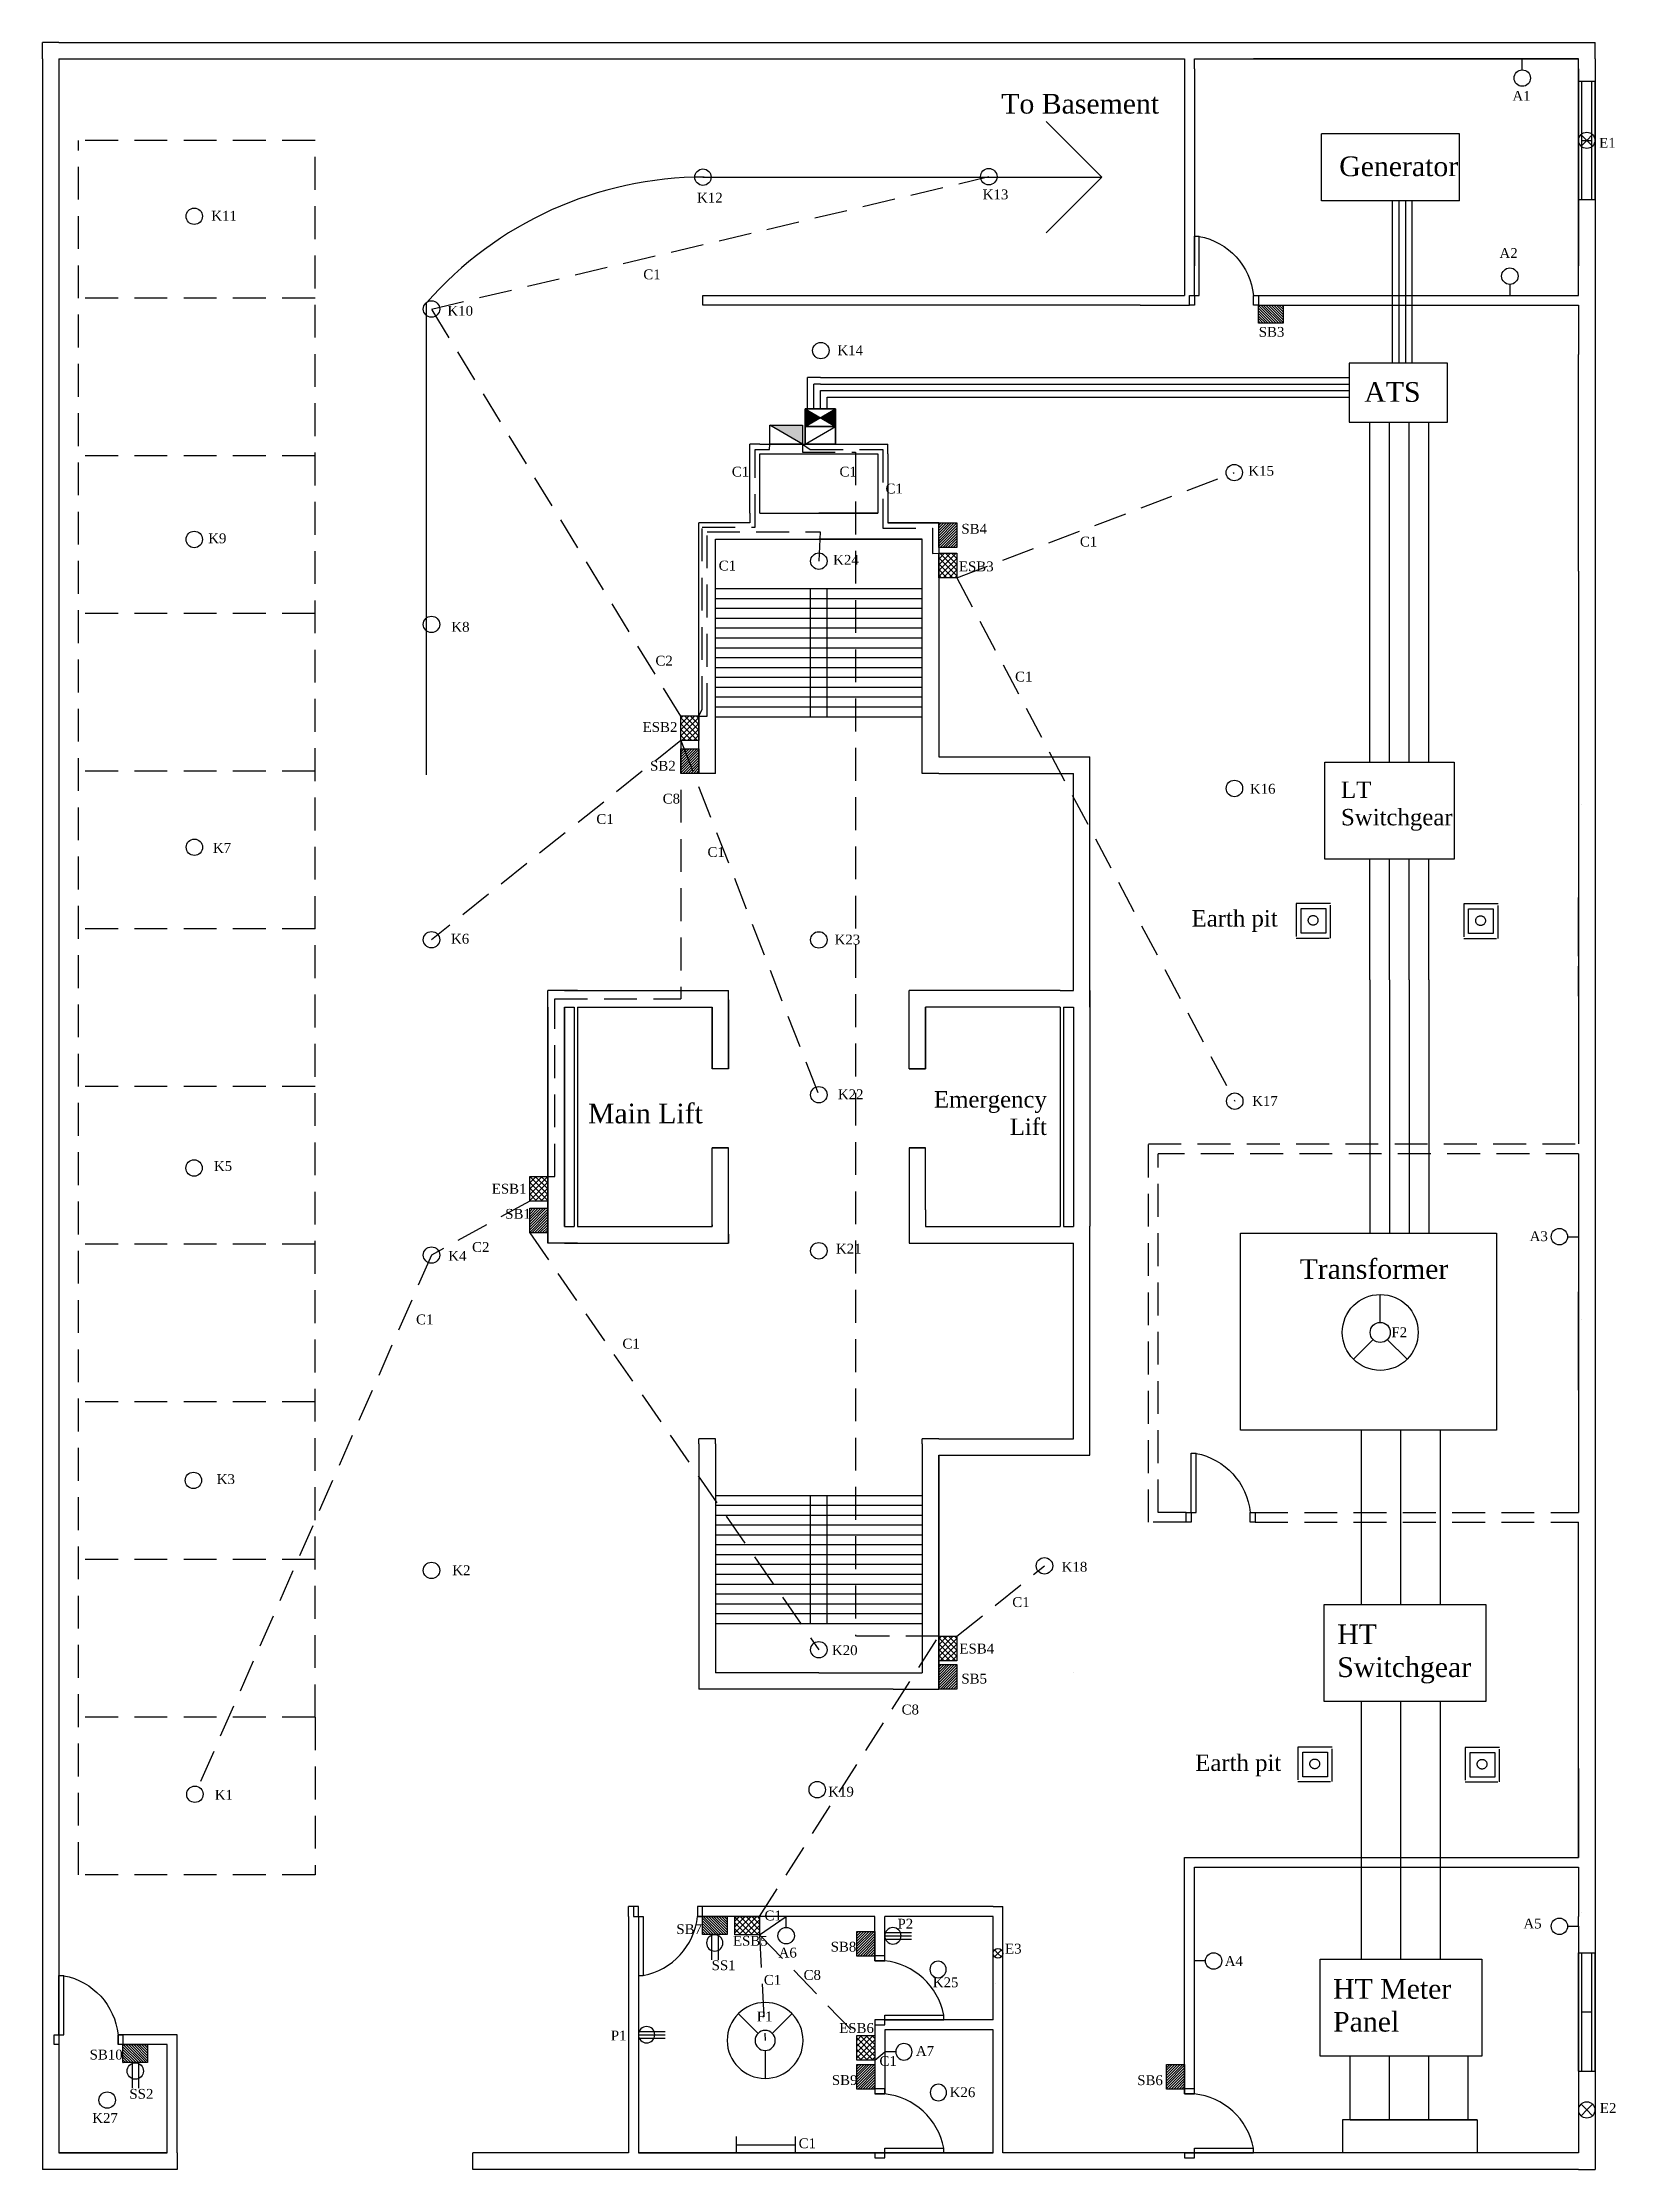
# Model space of a CAD drawing. Header units: inches. Extents: x 217 to 2985, y -231 to 1064.
# Drawn here: x 217 to 1175, y -231 to 1064 of the extents above; entities that cross this region are included whole.
import ezdxf

# ---------------------------------------------------------------- set-up
doc = ezdxf.new("R2010")
doc.units = ezdxf.units.IN
doc.header["$LTSCALE"] = 80
doc.header["$MEASUREMENT"] = 0
doc.linetypes.add('HIDDEN', pattern=[0.375, 0.25, -0.125])
for name, color, linetype in [('Basement', 18, 'Continuous'), ('Basement Fittings', 18, 'Continuous'), ('Doors', 210, 'Continuous'), ('Earth pit', 102, 'HIDDEN'), ('Entire Floor', 18, 'Continuous'), ('Fencing', 18, 'HIDDEN'), ('Fittings', 18, 'Continuous'), ('GF Emergency Conduit', 12, 'HIDDEN'), ('Ground Floor', 18, 'Continuous'), ('Ground Floor Doors and Windows', 18, 'Continuous'), ('Ground Floor Fittings', 18, 'Continuous'), ('Parking Dots', 18, 'HIDDEN'), ('Substation Connection', 212, 'Continuous'), ('Windows', 40, 'Continuous')]:
    doc.layers.add(name, color=color, linetype=linetype)
doc.styles.get("Standard").update_dxf_attribs({"font": 'times.ttf', "height": 24})

msp = doc.modelspace()

# ---------------------------------------------------------------- texts
at = {"layer": 'Entire Floor'}
for s, insert, char_height, width, attachment_point in [('Main Lift', (548.9, 417.9), 12, 100.716, 1), ('Emergency\\P      Lift', (828.4, 425.5), 10, 87.287, 3)]:
    msp.add_mtext(s, dxfattribs=dict(at, insert=insert, char_height=char_height, width=width, attachment_point=attachment_point))
at = {"layer": 'Fittings', "char_height": 6, "attachment_point": 1}
for s, insert, width in [('SB4', (776.3, 770.9), 52.855), ('SB5', (776.3, 70.8), 41.884), ('SB7', (602.7, -81.7), 41.884), ('SB8', (696.7, -92.4), 41.884), ('SB10', (245.4, -158.1), 41.884), ('SB9', (697.4, -173.6), 41.884), ('SB6', (883.4, -173.7), 41.884)]:
    msp.add_mtext(s, dxfattribs=dict(at, insert=insert, width=width))
at = {"layer": 'GF Emergency Conduit', "char_height": 6, "attachment_point": 1}
for s, insert, width in [('C1', (582.6, 925.8), 40.102), ('C1', (636.5, 805.7), 30.701), ('C1', (702.1, 805.7), 30.701), ('C1', (730.1, 795.4), 30.701), ('C1', (848.5, 763.1), 40.102), ('C1', (628.5, 748.5), 40.102), ('C2', (590, 690.6), 40.102), ('C1', (809, 680.9), 40.102), ('C8', (594.4, 606.6), 30.701), ('C1', (554, 594.2), 40.102), ('C1', (621.7, 574.1), 30.701), ('C2', (478.3, 333.6), 40.102), ('C1', (444.2, 289.5), 40.102), ('C1', (569.9, 274.8), 40.102), ('C1', (807.3, 117.4), 40.102), ('C8', (739.9, 52), 30.701), ('C1', (656.4, -73.4), 40.102), ('C1', (656, -112.6), 40.102), ('C8', (680.2, -109.6), 30.701), ('C1', (726.4, -162), 40.102)]:
    msp.add_mtext(s, dxfattribs=dict(at, insert=insert, width=width))
at = {"layer": 'Ground Floor', "insert": (800.6, 1032.7), "char_height": 12, "width": 144.505, "attachment_point": 1}
msp.add_mtext('To Basement', dxfattribs=at)
at = {"layer": 'Ground Floor Fittings', "char_height": 6, "attachment_point": 1}
for s, insert, width in [('A1', (1111.9, 1034.5), 48.113), ('E1', (1164.7, 1005.9), 48.113), ('K12', (615.3, 972.5), 37.8), ('K13', (789.3, 974.5), 37.8), ('K11', (319.5, 961.5), 37.8), ('A2', (1104, 938.8), 48.113), ('K10', (463.3, 903.6), 37.8), ('SB3', (957.4, 890.8), 33.195), ('K14', (700.8, 879.6), 37.8), ('K15', (951.1, 806.2), 37.8), ('K9', (317.6, 765.1), 37.8), ('K24', (698.2, 752), 37.8), ('ESB3', (774.8, 748), 37.802), ('K8', (465.7, 711.2), 37.8), ('ESB2', (582.2, 650.2), 37.802), ('SB2', (586.7, 626.6), 37.802), ('K16', (952, 612.6), 37.8), ('K7', (320.5, 576.6), 37.8), ('K6', (465.5, 521.3), 37.8), ('K23', (699.1, 520.8), 37.8), ('K22', (701.1, 426.6), 37.8), ('K17', (953.4, 422.5), 37.8), ('K5', (321.1, 382.9), 37.8), ('ESB1', (490.3, 369.1), 31.609), ('SB1', (498.5, 353.8), 31.609), ('A3', (1122.4, 340.2), 48.113), ('K4', (463.8, 328.2), 37.8), ('K21', (699.9, 332.6), 37.8), ('F2', (1038.2, 281.7), 48.113), ('K3', (322.8, 192.3), 37.8), ('K2', (466.3, 136.8), 37.8), ('K18', (837.4, 138.9), 37.8), ('K20', (697.5, 88.1), 37.8), ('ESB4', (775.1, 89.1), 37.802), ('K1', (321.6, 0.1), 37.8), ('K19', (695.2, 2), 37.8), ('ESB5', (637.2, -88.8), 37.802), ('P2', (737.4, -78.4), 19.307), ('A5', (1118.6, -78.3), 48.113), ('A6', (665, -96), 48.113), ('E3', (802.9, -93.6), 21.718), ('A4', (936.7, -101.1), 48.113), ('SS1', (624.2, -103.7), 53.352), ('K25', (758.9, -114.1), 37.8), ('F1', (651.7, -134.9), 48.113), ('ESB6', (701.9, -141.9), 37.802), ('P1', (562.8, -146.5), 19.307), ('A7', (748.6, -155.9), 48.113), ('K26', (769.2, -181), 37.8), ('SS2', (269.6, -182), 53.352), ('E2', (1165.1, -190.6), 48.113), ('K27', (247, -196.7), 37.8), ('C1', (677.2, -212.1), 43.144)]:
    msp.add_mtext(s, dxfattribs=dict(at, insert=insert, width=width))
at = {"layer": 'Substation Connection', "attachment_point": 1}
for s, insert, char_height, width in [('Generator', (1006.4, 994.6), 12, 61.322), ('ATS', (1021.7, 857.2), 12, 35.702), ('LT^JSwitchgear', (1007.5, 614), 10, 60.104), ('Transformer', (982.3, 323.2), 12, 114.05), ('HT\\PSwitchgear', (1005.2, 100.8), 12, 90.518), ('HT Meter\\PPanel', (1002.7, -115.1), 12, 90.518)]:
    msp.add_mtext(s, dxfattribs=dict(at, insert=insert, char_height=char_height, width=width))
at = {"layer": 'Substation Connection', "color": 112, "char_height": 10, "width": 60.104, "attachment_point": 1}
for insert in [(916.5, 535.7), (918.7, 21.6)]:
    msp.add_mtext('Earth pit', dxfattribs=dict(at, insert=insert))

# ---------------------------------------------------------------- blocks, each defined once
blk = doc.blocks.new('Ceiling Light')
at = {"layer": 'Fittings'}
blk.add_circle((0, 0), 5, dxfattribs=at)
blk = doc.blocks.new('Door')
at = {"layer": 'Doors'}
for p, q in [((-6, 6), (-6, 42)), ((-3, 42), (-6, 42)), ((-3, 6), (-3, 42)), ((-3, 6), (-6, 6))]:
    blk.add_line(p, q, dxfattribs=at)
for points in [[(-42, 0), (-39, 0), (-39, 6), (-42, 6)], [(-3, 0), (0, 0), (0, 6), (-3, 6)]]:
    blk.add_lwpolyline(points, close=True, dxfattribs=at)
blk.add_arc((1.8, 1.7), 41, 100.959, 174.023, dxfattribs=at)
blk = doc.blocks.new('mirrored door')
at = {"layer": 'Doors', "xscale": -1}
blk.add_blockref('Door', (-42, 0), dxfattribs=at)
blk = doc.blocks.new('Large Window')
at = {"layer": 'Windows'}
for p, q in [((0, 10), (72, 10)), ((0, 10), (0, 0)), ((0, 8), (72, 8)), ((0, 2), (72, 2)), ((0, 0), (72, 0)), ((36, 8), (36, 2)), ((72, 10), (72, 0))]:
    blk.add_line(p, q, dxfattribs=at)
blk = doc.blocks.new('Scaled Window')
at = {"layer": 'Windows'}
blk.add_blockref('Large Window', (0, 0), dxfattribs=at)
blk = doc.blocks.new('Wall Light')
at = {"layer": 'Fittings'}
blk.add_line((-6.7, 0), (0, 0), dxfattribs=at)
blk.add_circle((-11.7, 0), 5, dxfattribs=at)
blk = doc.blocks.new('Fan')
at = {"layer": 'Fittings'}
for p, q in [((0, 6.1), (0, 23.1)), ((-4.3, -4.3), (-16.3, -16.3)), ((4.3, -4.3), (16.3, -16.3))]:
    blk.add_line(p, q, dxfattribs=at)
for radius in [23.1, 6.12]:
    blk.add_circle((0, 0), radius, dxfattribs=at)
blk = doc.blocks.new('3 pin socket')
at = {"layer": 'Fittings'}
for p, q in [((-0.4, 2), (-16.4, 2)), ((0, 0), (-16.4, 0)), ((-0.4, -2), (-16.4, -2))]:
    blk.add_line(p, q, dxfattribs=at)
blk.add_circle((-5, 0), 5, dxfattribs=at)
blk = doc.blocks.new('2 pin socket')
at = {"layer": 'Fittings'}
for p, q in [((0.4, 2), (15.4, 2)), ((0.4, -2), (15.4, -2))]:
    blk.add_line(p, q, dxfattribs=at)
blk.add_circle((5, 0), 5, dxfattribs=at)
blk = doc.blocks.new('Tube Light')
at = {"layer": 'Fittings'}
for p, q in [((0, 0), (-10, 0)), ((-5, 0), (-5, -36)), ((0, -36), (-10, -36))]:
    blk.add_line(p, q, dxfattribs=at)
blk = doc.blocks.new('SB New')
at = {"layer": 'Fittings'}
blk.add_lwpolyline([(0, 15), (11, 15), (11, 0), (0, 0)], close=True, dxfattribs=at)
blk = doc.blocks.new('Switch Board New')
at = {"layer": 'Fittings'}
h = blk.add_hatch(dxfattribs=at)
h.set_pattern_fill('ANSI31', color=256, scale=9, style=0)
h.set_pattern_definition([(45, (175.8461, 25.8349), (-0.795495, 0.795495), [])])
h.paths.add_polyline_path([(0, 15), (11, 15), (11, 0), (0, 0)])
blk.add_blockref('SB New', (0, 0), dxfattribs=at)
blk = doc.blocks.new('Emergency Switch Board')
at = {"layer": 'Fittings'}
h = blk.add_hatch(dxfattribs=at)
h.set_pattern_fill('ANSI37', color=256, scale=20, style=0)
h.set_pattern_definition([(45, (255.487, -103.99), (-1.767767, 1.767767), []), (135, (255.487, -103.99), (-1.767767, -1.767767), [])])
h.paths.add_polyline_path([(0, 15), (11, 15), (11, 0), (0, 0)])
blk.add_lwpolyline([(0, 15), (11, 15), (11, 0), (0, 0)], close=True, dxfattribs=at)
blk = doc.blocks.new('earth_pit')
at = {"layer": 'Earth pit'}
for p, q in [((7.7, 10.2), (-10.3, 10.2)), ((-10.3, 10.2), (-10.3, -10.8)), ((-7.3, 7.2), (7.7, 7.2)), ((-7.3, -7.8), (-7.3, 7.2)), ((10.7, 10.2), (7.7, 10.2)), ((7.7, 7.2), (7.7, -7.8)), ((10.7, -10.8), (10.7, 10.2)), ((-10.3, -10.8), (10.7, -10.8)), ((7.7, -7.8), (-7.3, -7.8))]:
    blk.add_line(p, q, dxfattribs=at)
blk.add_circle((0, 0), 2.96, dxfattribs=at)

# ---------------------------------------------------------------- hatches: boundary and pattern name
at = {"layer": 'Fittings'}
msp.add_hatch(color=256, dxfattribs=at).paths.add_polyline_path([(679.5, 831), (659.7, 831), (679.5, 819.5)])
at = {"layer": 'Ground Floor Fittings'}
for points in [[(690.5, 835.6), (681.2, 841), (681.2, 830.2)], [(699.7, 841), (690.5, 835.6), (699.7, 830.2)]]:
    msp.add_hatch(color=256, dxfattribs=at).paths.add_polyline_path(points)

# ---------------------------------------------------------------- linework, layer by layer
at = {"layer": 'Basement'}
msp.add_line((573.6, -77), (573.6, -221), dxfattribs=at)
at = {"layer": 'Basement Fittings'}
for p, q in [((930.2, 1054), (1152.2, 1054)), ((1152.2, 910), (1152.2, 1054)), ((1152.2, 742), (1152.2, 874)), ((647.5, 771.5), (616.5, 771.5)), ((616.5, 761.5), (616.5, 771.5)), ((762.5, 761.5), (762.5, 771.5)), ((762.5, 761.5), (762.5, 629)), ((762.5, 629), (854.5, 629)), ((854.5, 619), (854.5, 629)), ((762.5, 619), (844.5, 619)), ((762.5, 213.9), (844.5, 213.9)), ((762.5, 203.9), (844.5, 203.9)), ((844.5, 203.9), (854.5, 203.9)), ((616.5, 71.4), (616.5, 61.4)), ((762.5, 71.4), (762.5, 61.4)), ((734.8, 61.4), (762.5, 61.4)), ((573.6, -77), (573.6, -71)), ((795.6, -71), (801.6, -71)), ((801.6, -77), (801.6, -71)), ((801.6, -146), (801.6, -140))]:
    msp.add_line(p, q, dxfattribs=at)
at = {"layer": 'Entire Floor'}
for p, q in [((542.5, 486.7), (624.5, 486.7)), ((624.5, 486.7), (634.5, 486.7)), ((634.5, 481), (634.5, 486.7)), ((744.5, 439), (744.5, 486.7)), ((754.5, 486.7), (744.5, 486.7)), ((836.5, 486.7), (754.5, 486.7)), ((524.5, 476.7), (524.5, 343)), ((534.5, 476.7), (534.5, 343)), ((534.5, 476.7), (540.5, 476.7)), ((540.5, 476.7), (540.5, 343)), ((542.5, 476.7), (542.5, 343)), ((542.5, 476.7), (624.5, 476.7)), ((836.5, 476.7), (754.5, 476.7)), ((836.5, 476.7), (836.5, 353.2)), ((838.5, 476.7), (844.5, 476.7)), ((838.5, 476.7), (838.5, 353.2)), ((844.5, 476.7), (844.5, 353.2)), ((854.5, 476.7), (854.5, 353.2)), ((624.5, 383.3), (624.5, 391)), ((634.5, 338.4), (634.5, 391)), ((744.5, 391), (744.5, 343.2)), ((754.5, 353.2), (754.5, 343)), ((836.5, 353.2), (836.5, 343)), ((534.5, 343), (540.5, 343)), ((542.5, 343), (624.5, 343)), ((744.5, 343.2), (744.5, 333)), ((754.5, 343), (836.5, 343)), ((854.5, 333), (854.5, 343.2)), ((542.5, 333), (624.5, 333)), ((624.5, 333), (634.5, 333)), ((744.5, 333), (844.5, 333))]:
    msp.add_line(p, q, dxfattribs=at)
at = {"layer": 'Fencing'}
for p, q in [((890.2, 163), (890.2, 393.4)), ((890.2, 393.4), (1152.2, 393.4)), ((896.2, 169), (896.2, 387.4)), ((1152.2, 387.4), (896.2, 387.4)), ((913.2, 169), (896.2, 169)), ((955.2, 169), (1152.2, 169)), ((913.2, 163), (890.2, 163)), ((955.2, 163), (1152.2, 163))]:
    msp.add_line(p, q, dxfattribs=at)
at = {"layer": 'Fittings'}
for p, q in [((679.5, 819.5), (659.6, 831)), ((524.5, 476.7), (524.5, 486.7)), ((542.5, 486.7), (534.5, 486.7)), ((634.5, 439), (634.5, 481)), ((836.5, 486.7), (844.5, 486.7)), ((854.5, 476.7), (854.5, 486.7)), ((624.5, 439), (624.5, 476.7)), ((624.5, 439), (624.5, 476.7)), ((754.5, 439), (754.5, 476.7)), ((634.5, 439), (624.5, 439)), ((754.5, 439), (744.5, 439)), ((624.5, 344.2), (624.5, 391)), ((634.5, 391), (624.5, 391)), ((754.5, 391), (744.5, 391)), ((754.5, 353.2), (754.5, 391)), ((854.5, 353.2), (854.5, 343.2)), ((524.5, 343), (524.5, 333)), ((624.5, 344.2), (624.5, 343)), ((634.5, 338.4), (634.5, 333)), ((542.5, 333), (534.5, 333))]:
    msp.add_line(p, q, dxfattribs=at)
msp.add_lwpolyline([(659.6, 831), (679.5, 831), (679.5, 819.5), (659.6, 819.5)], close=True, dxfattribs=at)
at = {"layer": 'GF Emergency Conduit'}
for p, q in [((453.6, 901.7), (793, 982.3)), ((605.4, 653.9), (453.6, 901.7)), ((650.7, 768.9), (650.7, 816.1)), ((650.7, 816.1), (659.4, 816.1)), ((659.4, 816.1), (659.6, 819.5)), ((679.5, 819.5), (684.3, 816.1)), ((679.5, 819.5), (679.5, 814.5)), ((684.3, 816.1), (728.5, 816.1)), ((728.5, 816.1), (728.5, 768.2)), ((679.5, 814.5), (711.8, 814.5)), ((711.8, 814.5), (711.8, 93.6)), ((773.5, 738.1), (942.5, 802.1)), ((618.5, 658.1), (618.5, 768.9)), ((618.5, 768.9), (650.7, 768.9)), ((621.4, 653.9), (621.4, 766.1)), ((621.4, 766.1), (690.2, 766.1)), ((690.2, 766.1), (689.5, 748.2)), ((728.5, 768.2), (758.8, 768.2)), ((758.8, 768.2), (758.8, 752.9)), ((758.8, 752.9), (762.5, 753.1)), ((773.5, 738.1), (942.8, 419.4)), ((616.4, 653.9), (618.5, 658.1)), ((616.4, 653.9), (621.4, 653.9)), ((605.4, 639), (453.6, 517.7)), ((605.4, 639), (689.5, 422.9)), ((605.4, 639), (605.4, 481.7)), ((528.7, 373.5), (528.7, 481.7)), ((528.7, 481.7), (605.4, 481.7)), ((524.4, 373.5), (528.7, 373.5)), ((513.4, 358.6), (453.6, 325.7)), ((513.4, 339.2), (689.5, 85.4)), ((453.6, 325.7), (309.5, -2.6)), ((773.5, 93.6), (826.9, 136.5)), ((653.4, -77.1), (762.5, 93.6)), ((762.5, 93.6), (711.8, 93.6)), ((653.4, -88.1), (669.6, -77)), ((653.4, -88.1), (656.8, -152.5)), ((653.4, -88.1), (712.6, -149.6)), ((723.6, -164.5), (729.6, -159.4))]:
    msp.add_line(p, q, dxfattribs=at)
at = {"layer": 'Ground Floor'}
for p, q in [((216.7, 1054), (216.7, 1064)), ((226.7, 1064), (216.7, 1064)), ((226.7, 1064), (1152.2, 1064)), ((1152.2, 1064), (1162.2, 1064)), ((1162.2, 1054), (1162.2, 1064)), ((216.7, 1054), (216.7, -221)), ((226.7, 1054), (912.2, 1054)), ((226.7, 1054), (226.7, -149)), ((912.2, 1054), (912.2, 922)), ((918.2, 1048), (918.2, 1054)), ((918.2, 1054), (930.2, 1054)), ((1152.2, 1054), (954.2, 1054)), ((1162.2, 1054), (1162.2, -221)), ((918.2, 1048), (918.2, 928)), ((1152.2, 1048), (1152.2, 1024)), ((1152.2, 1048), (1152.2, 928)), ((861.9, 982), (828, 1015.9)), ((618.9, 982), (861.9, 982)), ((861.9, 982), (828, 948)), ((912.2, 922), (912.2, 910)), ((618.9, 904), (618.9, 910)), ((618.9, 910), (885.2, 910)), ((885.2, 910), (912.2, 910)), ((954.2, 910), (1152.2, 910)), ((450.5, 618), (450.5, 905.4)), ((885.2, 904), (618.9, 904)), ((885.2, 904), (915.2, 904)), ((957.2, 904), (1152.2, 904)), ((1152.2, 904), (1152.2, 874)), ((1152.2, 904), (1152.2, 874)), ((647.5, 813.5), (647.5, 819.5)), ((653.5, 819.5), (647.5, 819.5)), ((653.5, 819.5), (725.5, 819.5)), ((689.5, 819.5), (725.5, 819.5)), ((725.5, 819.5), (731.5, 819.5)), ((731.5, 813.5), (731.5, 819.5)), ((647.5, 777.5), (647.5, 813.5)), ((653.5, 777.5), (653.5, 813.5)), ((653.5, 813.5), (725.5, 813.5)), ((689.5, 813.5), (725.5, 813.5)), ((725.5, 813.5), (725.5, 777.5)), ((731.5, 813.5), (731.5, 777.5)), ((647.5, 777.5), (647.5, 771.5)), ((653.5, 777.5), (725.5, 777.5)), ((725.5, 777.5), (689.5, 777.5)), ((731.5, 777.5), (731.5, 771.5)), ((762.5, 771.5), (731.5, 771.5)), ((731.5, 771.5), (762.5, 771.5)), ((616.5, 619), (616.5, 761.5)), ((626.5, 619), (626.5, 761.5)), ((626.5, 761.5), (752.5, 761.5)), ((752.5, 761.5), (689.5, 761.5)), ((752.5, 619), (752.5, 761.5)), ((1152.2, 742), (1152.2, 681.7)), ((626.5, 731.5), (752.5, 731.5)), ((626.5, 725.5), (752.5, 725.5)), ((684.5, 653.5), (684.5, 731.5)), ((694.5, 653.5), (694.5, 731.5)), ((626.5, 719.5), (752.5, 719.5)), ((626.5, 713.5), (752.5, 713.5)), ((626.5, 707.5), (752.5, 707.5)), ((626.5, 701.5), (752.5, 701.5)), ((626.5, 695.5), (752.5, 695.5)), ((626.5, 689.5), (752.5, 689.5)), ((626.5, 683.5), (752.5, 683.5)), ((626.5, 677.5), (752.5, 677.5)), ((1152.2, 681.7), (1152.2, 675.7)), ((1152.2, 675.7), (1152.2, 507.7)), ((1152.2, 675.7), (1152.2, 507.7)), ((626.5, 671.5), (752.5, 671.5)), ((626.5, 665.5), (752.5, 665.5)), ((626.5, 659.5), (752.5, 659.5)), ((626.5, 653.5), (752.5, 653.5)), ((626.5, 619), (616.5, 619)), ((762.5, 619), (752.5, 619)), ((844.5, 486.7), (844.5, 619)), ((854.5, 486.7), (854.5, 619)), ((1152.2, 507.7), (1152.2, 543.4)), ((1152.2, 507.7), (1152.2, 501.7)), ((1152.2, 483.4), (1152.2, 501.7)), ((1152.2, 501.7), (1152.2, 483.4)), ((534.5, 486.7), (524.5, 486.7)), ((524.5, 333), (524.5, 486.7)), ((534.5, 486.7), (542.5, 486.7)), ((634.5, 481), (634.5, 439)), ((836.5, 486.7), (844.5, 486.7)), ((854.5, 486.7), (854.5, 476.7)), ((1152.2, 483.4), (1152.2, 393.4)), ((534.5, 343), (534.5, 476.7)), ((624.5, 476.7), (624.5, 439)), ((754.5, 476.7), (754.5, 439)), ((744.5, 439), (754.5, 439)), ((624.5, 391), (634.5, 391)), ((744.5, 391), (754.5, 391)), ((754.5, 353.2), (754.5, 391)), ((624.5, 343), (624.5, 383.3)), ((1152.2, 387.4), (1152.2, 169)), ((838.5, 353.2), (838.5, 343)), ((844.5, 353.2), (844.5, 343)), ((854.5, 353.2), (854.5, 343.2)), ((634.5, 333), (634.5, 338.4)), ((838.5, 343), (844.5, 343)), ((534.5, 333), (524.5, 333)), ((534.5, 333), (542.5, 333)), ((844.5, 213.9), (844.5, 333)), ((854.5, 213.9), (854.5, 333)), ((1152.2, 243.4), (1152.2, 303.4)), ((1152.2, 303.4), (1152.2, 243.4)), ((626.5, 213.9), (616.5, 213.9)), ((616.5, 210.7), (616.5, 213.9)), ((616.5, 210.7), (616.5, 71.4)), ((626.5, 210.7), (626.5, 213.9)), ((626.5, 210.7), (626.5, 71.4)), ((762.5, 213.9), (752.5, 213.9)), ((752.5, 210.7), (752.5, 213.9)), ((752.5, 210.7), (752.5, 71.4)), ((854.5, 203.9), (854.5, 213.9)), ((762.5, 203.9), (762.5, 71.4)), ((762.5, 71.4), (762.5, 203.9)), ((626.5, 179.4), (752.5, 179.4)), ((626.5, 173.4), (752.5, 173.4)), ((684.5, 101.4), (684.5, 179.4)), ((694.5, 101.4), (694.5, 179.4)), ((626.5, 167.4), (752.5, 167.4)), ((626.5, 161.4), (752.5, 161.4)), ((626.5, 155.4), (752.5, 155.4)), ((1152.2, 13), (1152.2, 163)), ((626.5, 149.4), (752.5, 149.4)), ((626.5, 143.4), (752.5, 143.4)), ((626.5, 137.4), (752.5, 137.4)), ((626.5, 131.4), (752.5, 131.4)), ((626.5, 125.4), (752.5, 125.4)), ((626.5, 119.4), (752.5, 119.4)), ((626.5, 119.4), (752.5, 119.4)), ((626.5, 119.4), (752.5, 119.4)), ((626.5, 113.4), (752.5, 113.4)), ((626.5, 107.4), (752.5, 107.4)), ((626.5, 101.4), (752.5, 101.4)), ((689.5, 71.4), (626.5, 71.4)), ((689.5, 71.4), (752.5, 71.4)), ((844.5, 71.4), (844.5, 71.4)), ((844.5, 71.4), (844.5, 71.4)), ((844.5, 71.4), (844.5, 71.4)), ((844.5, 71.4), (844.5, 71.4)), ((689.5, 61.4), (616.5, 61.4)), ((734.8, 61.4), (689.5, 61.4)), ((1152.2, -41), (1152.2, 13)), ((1152.2, 13), (1152.2, -41)), ((912.2, -185), (912.2, -41)), ((912.2, -41), (1152.2, -41)), ((918.2, -47), (1152.2, -47)), ((918.2, -185), (918.2, -47)), ((1152.2, -47), (1152.2, -77)), ((579.6, -71), (573.6, -71)), ((573.6, -77), (573.6, -221)), ((579.6, -77), (579.6, -71)), ((579.6, -77), (579.6, -221)), ((795.6, -71), (615.6, -71)), ((615.6, -71), (615.6, -77)), ((723.6, -77), (615.6, -77)), ((723.6, -104), (723.6, -77)), ((795.6, -77), (729.6, -77)), ((729.6, -104), (729.6, -77)), ((795.6, -140), (795.6, -77)), ((795.6, -140), (795.6, -77)), ((801.6, -140), (801.6, -77)), ((1152.2, -83), (1152.2, -77)), ((1152.2, -83), (1152.2, -221)), ((729.6, -104), (723.6, -104)), ((723.6, -140), (723.6, -185)), ((729.6, -140), (723.6, -140)), ((795.6, -140), (729.6, -140)), ((226.7, -155), (226.7, -221)), ((298.7, -149), (262.7, -149)), ((292.7, -155), (262.7, -155)), ((292.7, -221), (292.7, -155)), ((298.7, -221), (298.7, -149)), ((795.6, -146), (729.6, -146)), ((729.6, -146), (729.6, -185)), ((795.6, -221), (795.6, -146)), ((795.6, -221), (795.6, -146)), ((795.6, -221), (795.6, -146)), ((801.6, -221), (801.6, -146)), ((729.6, -185), (723.6, -185)), ((918.2, -185), (912.2, -185)), ((216.7, -221), (216.7, -231)), ((226.7, -231), (216.7, -231)), ((226.7, -221), (292.7, -221)), ((292.7, -221), (226.7, -221)), ((298.7, -231), (226.7, -231)), ((298.7, -221), (298.7, -231)), ((478.7, -231), (478.7, -221)), ((573.6, -221), (478.7, -221)), ((1152.2, -231), (478.7, -231)), ((579.6, -221), (723.6, -221)), ((795.6, -221), (579.6, -221)), ((723.6, -221), (729.6, -221)), ((729.6, -221), (795.6, -221)), ((912.2, -221), (801.6, -221)), ((912.2, -221), (918.2, -221)), ((1032.2, -221), (918.2, -221)), ((1152.2, -221), (918.2, -221)), ((1032.2, -221), (1008.2, -221)), ((1038.2, -221), (1032.2, -221)), ((1152.2, -221), (1038.2, -221)), ((1152.2, -221), (1038.2, -221)), ((1152.2, -221), (1038.2, -221)), ((1152.2, -231), (1162.2, -231)), ((1162.2, -221), (1162.2, -231))]:
    msp.add_line(p, q, dxfattribs=at)
msp.add_arc((619.3, 757.7), 224.3, 89.903, 138.8196, dxfattribs=at)
at = {"layer": 'Ground Floor Fittings'}
for p, q in [((1157.2, 1004.4), (1153.7, 1007.8)), ((1157.2, 1004.4), (1153.7, 1000.9)), ((1157.2, 1004.4), (1160.7, 1007.9)), ((1157.2, 1004.4), (1160.7, 1000.9)), ((1153.7, 996.4), (1153.7, 996.4)), ((681.2, 830.2), (699.7, 841)), ((681.2, 841), (699.7, 830.2)), ((681.2, 819.5), (699.7, 830.2)), ((1153.7, 600.1), (1153.7, 600.1)), ((1153.7, 286.6), (1153.7, 286.6)), ((1153.7, -74.6), (1153.7, -74.6)), ((798.6, -99.5), (796.5, -97.4)), ((798.6, -99.5), (796.5, -101.6)), ((798.6, -99.5), (800.7, -97.4)), ((798.6, -99.5), (800.7, -101.6)), ((797.2, -117.6), (797.2, -117.6)), ((226.7, -149), (226.7, -155)), ((262.7, -149), (262.7, -155)), ((1157.2, -194.8), (1153.7, -191.3)), ((1153.7, -191.3), (1153.7, -191.3)), ((1157.2, -194.8), (1160.7, -191.3)), ((1157.2, -194.8), (1153.7, -198.3)), ((1157.2, -194.8), (1160.7, -198.3))]:
    msp.add_line(p, q, dxfattribs=at)
for points in [[(681.2, 830.2), (681.2, 841), (699.7, 841), (699.7, 830.2)], [(681.2, 819.5), (681.2, 830.2), (699.7, 830.2), (699.7, 819.5)]]:
    msp.add_lwpolyline(points, close=True, dxfattribs=at)
for centre, radius in [((1157.2, 1004.4), 4.95), ((798.6, -99.5), 2.99), ((1157.2, -194.8), 4.95)]:
    msp.add_circle(centre, radius, dxfattribs=at)
at = {"layer": 'Parking Dots'}
for p, q in [((238.7, -51.7), (238.7, 1004.3)), ((382.7, 1004.3), (238.7, 1004.3)), ((382.7, 44.3), (382.7, 1004.3)), ((382.7, 908.3), (238.7, 908.3)), ((382.7, 812.3), (238.7, 812.3)), ((382.7, 716.3), (238.7, 716.3)), ((382.7, 620.3), (238.7, 620.3)), ((382.7, 524.3), (238.7, 524.3)), ((382.7, 428.3), (238.7, 428.3)), ((382.7, 332.3), (238.7, 332.3)), ((382.7, 236.3), (238.7, 236.3)), ((382.7, 140.3), (238.7, 140.3)), ((382.7, 44.3), (238.7, 44.3)), ((382.7, 44.3), (382.7, -51.7)), ((382.7, -51.7), (238.7, -51.7))]:
    msp.add_line(p, q, dxfattribs=at)
at = {"layer": 'Substation Connection'}
for p, q in [((995.6, 967.6), (995.6, 1008.4)), ((1079.6, 1008.4), (995.6, 1008.4)), ((1079.6, 967.6), (1079.6, 1008.4)), ((1079.6, 967.6), (995.6, 967.6)), ((1038.9, 955.4), (1038.9, 967.6)), ((1042.9, 955.4), (1042.9, 967.6)), ((1046.9, 955.4), (1046.9, 967.6)), ((1050.9, 955.4), (1050.9, 967.6)), ((1038.9, 868.8), (1038.9, 955.4)), ((1042.9, 868.8), (1042.9, 955.4)), ((1046.9, 868.8), (1046.9, 955.4)), ((1050.9, 868.8), (1050.9, 955.4)), ((1072.4, 868.8), (1012.4, 868.8)), ((1012.4, 868.8), (1012.4, 832.8)), ((1072.4, 832.8), (1072.4, 868.8)), ((682.5, 852), (682.5, 860)), ((690.5, 860), (682.5, 860)), ((686.5, 852), (686.5, 856)), ((690.5, 856), (686.5, 856)), ((690.5, 860), (876.9, 860)), ((690.5, 856), (876.9, 856)), ((690.5, 856), (876.9, 856)), ((872.9, 860), (1012.4, 860)), ((872.9, 856), (1012.4, 856)), ((876.9, 860), (884.9, 860)), ((876.9, 856), (880.9, 856)), ((682.5, 841), (682.5, 852)), ((686.5, 841), (686.5, 852)), ((690.5, 841), (690.5, 852)), ((690.5, 852), (876.9, 852)), ((694.5, 848), (872.9, 848)), ((694.5, 841), (694.5, 848)), ((872.9, 852), (1012.4, 852)), ((872.9, 848), (1012.4, 848)), ((1012.4, 832.8), (1072.4, 832.8)), ((1025, 665), (1025, 832.8)), ((1037, 665), (1037, 832.8)), ((1049, 665), (1049, 832.8)), ((1061, 665), (1061, 832.8)), ((1025, 625.8), (1025, 665)), ((1037, 625.8), (1037, 665)), ((1049, 625.8), (1049, 665)), ((1061, 625.8), (1061, 665)), ((997.7, 566.7), (997.7, 625.8)), ((997.7, 625.8), (1076.4, 625.8)), ((1076.4, 625.8), (1076.4, 566.7)), ((1076.4, 566.7), (997.7, 566.7)), ((1025, 493.2), (1025, 566.7)), ((1037, 493.2), (1037, 566.7)), ((1049, 493.2), (1049, 566.7)), ((1061, 493.2), (1061, 566.7)), ((1025, 493.2), (1025, 427.4)), ((1037, 493.2), (1037, 427.4)), ((1049, 493.2), (1049, 427.4)), ((1061, 493.2), (1061, 427.4)), ((1025, 427.4), (1025, 339)), ((1037, 427.4), (1037, 339)), ((1049, 427.4), (1049, 339)), ((1061, 427.4), (1061, 339)), ((946.2, 219), (946.2, 339)), ((946.2, 339), (1102.2, 339)), ((1102.2, 339), (1102.2, 219)), ((1102.2, 219), (946.2, 219)), ((1020, 112.9), (1020, 219)), ((1044, 112.9), (1044, 219)), ((1068, 112.9), (1068, 219)), ((997.3, 53.9), (997.3, 112.9)), ((997.3, 112.9), (1095.7, 112.9)), ((1095.7, 112.9), (1095.7, 53.9)), ((1095.7, 53.9), (997.3, 53.9)), ((1020, -103), (1020, 53.9)), ((1044, -103), (1044, 53.9)), ((1068, -103), (1068, 53.9)), ((994.8, -162), (994.8, -103)), ((994.8, -103), (1093.2, -103)), ((1093.2, -103), (1093.2, -162)), ((1093.2, -162), (994.8, -162)), ((1013, -200.9), (1013, -162)), ((1037, -200.9), (1037, -162)), ((1061, -200.9), (1061, -162)), ((1085, -200.9), (1085, -162)), ((1090.4, -200.9), (1008.4, -200.9)), ((1008.4, -200.9), (1008.4, -221)), ((1013, -200.9), (1090.4, -200.9)), ((1090.4, -200.9), (1090.4, -221))]:
    msp.add_line(p, q, dxfattribs=at)
for points in [[(681.2, 830.2), (699.7, 830.2), (699.7, 841), (681.2, 841)], [(681.2, 819.5), (699.7, 819.5), (699.7, 830.2), (681.2, 830.2)]]:
    msp.add_lwpolyline(points, close=True, dxfattribs=at)

# ---------------------------------------------------------------- block references
at = {"layer": 'Earth pit'}
for p in [(990.5, 529.5), (1092.5, 529.3), (991.5, 15.9), (1093.4, 15.7)]:
    msp.add_blockref('earth_pit', p, dxfattribs=at)
at = {"layer": 'Fittings'}
for p in [(762.5, 756.5), (762.5, 61.4)]:
    msp.add_blockref('Switch Board New', p, dxfattribs=at)
for p, rotation in [((618.6, -77), 270), ((912.2, -167.1), 180)]:
    msp.add_blockref('Switch Board New', p, dxfattribs=dict(at, rotation=rotation))
at = {"layer": 'Ground Floor Doors and Windows'}
for name, p, rotation in [('Scaled Window', (1162.2, 968.4), 90), ('Scaled Window', (1162.2, -171.1), 90), ('Door', (723.6, -224), 270), ('Door', (912.2, -224), 270)]:
    msp.add_blockref(name, p, dxfattribs=dict(at, rotation=rotation))
for p in [(957.2, 904), (955.2, 163), (265.7, -155)]:
    msp.add_blockref('mirrored door', p, dxfattribs=at)
at = {"layer": 'Ground Floor Doors and Windows', "xscale": -1}
for p, rotation in [((618.6, -71), 180), ((723.6, -101), 270)]:
    msp.add_blockref('mirrored door', p, dxfattribs=dict(at, rotation=rotation))
at = {"layer": 'Ground Floor Fittings'}
for name, p, rotation in [('Wall Light', (1117.9, 1054), 90), ('Wall Light', (1110.3, 910), 270), ('Switch Board New', (957.2, 904), 270), ('Emergency Switch Board', (653.4, -88.1), 90), ('Wall Light', (669.6, -77), 90), ('Switch Board New', (723.6, -86.1), 180), ('Wall Light', (918.2, -104.1), 180), ('Switch Board New', (265.7, -155), 270), ('2 pin socket', (273.2, -166.1), 270), ('Switch Board New', (723.6, -167.1), 180)]:
    msp.add_blockref(name, p, dxfattribs=dict(at, rotation=rotation))
for name, p in [('Ceiling Light', (618.9, 982)), ('Ceiling Light', (793, 982.3)), ('Ceiling Light', (309.1, 958.2)), ('Ceiling Light', (453.6, 901.7)), ('Ceiling Light', (690.7, 876.4)), ('Ceiling Light', (942.5, 802.1)), ('Ceiling Light', (309.1, 761.4)), ('Ceiling Light', (689.5, 748.2)), ('Emergency Switch Board', (762.5, 738.1)), ('Ceiling Light', (453.6, 709.7)), ('Emergency Switch Board', (605.4, 639)), ('Switch Board New', (605.4, 619)), ('Ceiling Light', (942.6, 609.8)), ('Ceiling Light', (309.2, 574)), ('Ceiling Light', (453.6, 517.7)), ('Ceiling Light', (689.5, 517.6)), ('Ceiling Light', (689.5, 423.3)), ('Ceiling Light', (942.8, 419.4)), ('Ceiling Light', (309, 378.7)), ('Emergency Switch Board', (513.4, 358.6)), ('Switch Board New', (513.4, 339.2)), ('Wall Light', (1152.2, 336.9)), ('Ceiling Light', (453.6, 325.7)), ('Ceiling Light', (689.5, 328.3)), ('Fan', (1031.4, 278.6)), ('Ceiling Light', (308.6, 188.5)), ('Ceiling Light', (453.6, 133.7)), ('Ceiling Light', (826.9, 136.5)), ('Emergency Switch Board', (762.5, 78.6)), ('Ceiling Light', (689.5, 85.4)), ('Ceiling Light', (309.5, -2.6)), ('Ceiling Light', (688.5, 0.2)), ('Wall Light', (1152.2, -83)), ('Emergency Switch Board', (712.6, -164.5)), ('Ceiling Light', (256.1, -188.8))]:
    msp.add_blockref(name, p, dxfattribs=at)
at = {"layer": 'Ground Floor Fittings', "xscale": -1}
for name, p, rotation in [('2 pin socket', (626.1, -88.1), 90), ('Ceiling Light', (762.1, -109.3), 180), ('Fan', (656.8, -152.5), 180), ('Ceiling Light', (762.3, -184.2), 180), ('Tube Light', (639.3, -221), 90)]:
    msp.add_blockref(name, p, dxfattribs=dict(at, rotation=rotation))
for name, p in [('3 pin socket', (729.6, -88.8)), ('3 pin socket', (579.6, -149)), ('Wall Light', (729.6, -159.4))]:
    msp.add_blockref(name, p, dxfattribs=at)

msp.set_redraw_order([(e.dxf.handle, doc.entitydb.next_handle()) for e in msp.query("TEXT MTEXT ATTDEF DIMENSION ARC_DIMENSION")])  # texts and dimensions are drawn at this point

doc.saveas('drawing.dxf')
